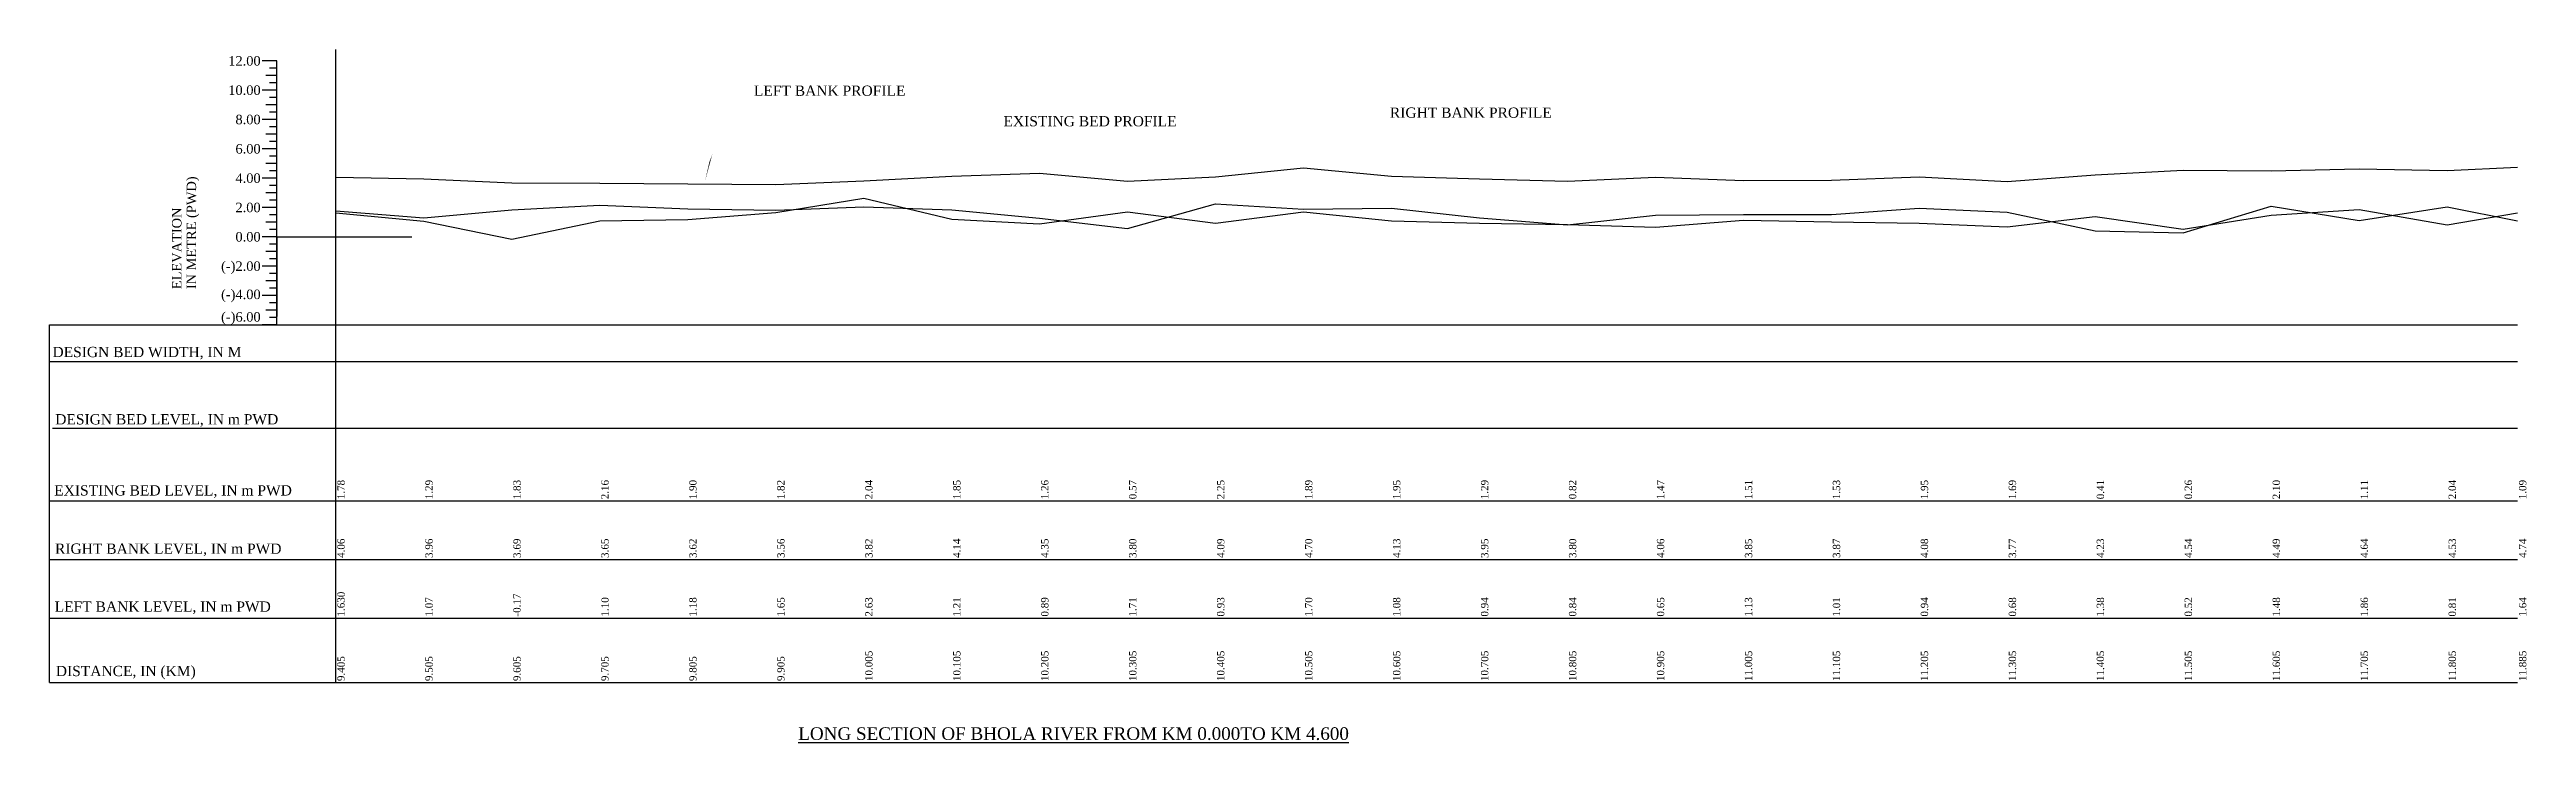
# Model space of a CAD drawing. Header units: metres. Extents: x -148477 to 168932, y -55673 to -2736.
# Drawn here: x 63089.5 to 63258.5, y -30260.3 to -30213.1 of the extents above; entities that cross this region are included whole.
import ezdxf
from ezdxf.enums import TextEntityAlignment as Align

# ---------------------------------------------------------------- set-up
doc = ezdxf.new("R2010")
doc.units = ezdxf.units.M
doc.styles.add('liza', font='times.ttf', dxfattribs={"height": 2})
doc.styles.get("Standard").update_dxf_attribs({"font": 'times.ttf'})

msp = doc.modelspace()

# ---------------------------------------------------------------- texts
at = {"color": 0, "lineweight": 30}
for s, p in [('12.00', (63103.927, -30214.1753)), ('10.00', (63103.927, -30216.1753)), ('8.00', (63103.927, -30218.1753)), ('6.00', (63103.927, -30220.1753)), ('4.00', (63103.927, -30222.1753)), ('2.00', (63103.927, -30224.1753)), ('0.00', (63103.927, -30226.1753)), ('(-)2.00', (63103.927, -30228.1753)), ('(-)4.00', (63103.927, -30230.1003)), ('(-)6.00', (63103.927, -30231.6347))]:
    msp.add_text(s, height=0.65, dxfattribs=at).set_placement(p, align=Align.RIGHT)
for s, p in [('IN METRE (PWD)', (63099.527, -30229.4203)), ('ELEVATION', (63098.527, -30229.4203))]:
    msp.add_text(s, height=0.65, rotation=90, dxfattribs=at).set_placement(p)
at = {"color": 2, "lineweight": 30, "insert": (63137.5656, -30215.5362), "char_height": 0.7, "attachment_point": 1}
msp.add_mtext('LEFT BANK PROFILE', dxfattribs=at)
at = {"color": 4, "lineweight": 30, "insert": (63154.5925, -30217.6161), "char_height": 0.7, "attachment_point": 1}
msp.add_mtext('EXISTING BED PROFILE', dxfattribs=at)
at = {"color": 6, "lineweight": 30, "insert": (63180.9503, -30217.0337), "char_height": 0.7, "attachment_point": 1}
msp.add_mtext('RIGHT BANK PROFILE', dxfattribs=at)
at = {"color": 0, "lineweight": 30, "char_height": 0.7, "attachment_point": 1}
for s, insert in [('DESIGN BED WIDTH, IN M', (63089.7248, -30233.3562)), ('DESIGN BED LEVEL, IN m PWD', (63089.9155, -30237.9446)), ('EXISTING BED LEVEL, IN m PWD', (63089.8447, -30242.7931)), ('RIGHT BANK LEVEL, IN m PWD', (63089.8996, -30246.7681)), ('LEFT BANK LEVEL, IN m PWD', (63089.8768, -30250.7178)), ('DISTANCE, IN (KM)', (63089.9551, -30255.1109))]:
    msp.add_mtext(s, dxfattribs=dict(at, insert=insert))
at = {"color": 6, "linetype": 'Continuous', "lineweight": -3, "ltscale": 0.5, "char_height": 0.5, "width": 2.15, "attachment_point": 1, "rotation": 90, "style": 'liza'}
for s, insert in [('1.78', (63109.158, -30243.7503)), ('1.29', (63115.158, -30243.7503)), ('1.83', (63121.158, -30243.7503)), ('2.16', (63127.158, -30243.7503)), ('1.90', (63133.158, -30243.7503)), ('1.82', (63139.158, -30243.7503)), ('2.04', (63145.158, -30243.7503)), ('1.85', (63151.158, -30243.7503)), ('1.26', (63157.158, -30243.7503)), ('0.57', (63163.158, -30243.7503)), ('2.25', (63169.158, -30243.7503)), ('1.89', (63175.158, -30243.7503)), ('1.95', (63181.158, -30243.7503)), ('1.29', (63187.158, -30243.7503)), ('0.82', (63193.158, -30243.7503)), ('1.47', (63199.158, -30243.7503)), ('1.51', (63205.158, -30243.7503)), ('1.53', (63211.158, -30243.7503)), ('1.95', (63217.158, -30243.7503)), ('1.69', (63223.158, -30243.7503)), ('0.41', (63229.158, -30243.7503)), ('0.26', (63235.158, -30243.7503)), ('2.10', (63241.158, -30243.7503)), ('1.11', (63247.158, -30243.7503)), ('2.04', (63253.158, -30243.7503)), ('1.09', (63257.958, -30243.7503)), ('4.06', (63109.158, -30247.7503)), ('3.96', (63115.158, -30247.7503)), ('3.69', (63121.158, -30247.7503)), ('3.65', (63127.158, -30247.7503)), ('3.62', (63133.158, -30247.7503)), ('3.56', (63139.158, -30247.7503)), ('3.82', (63145.158, -30247.7503)), ('4.14', (63151.158, -30247.7503)), ('4.35', (63157.158, -30247.7503)), ('3.80', (63163.158, -30247.7503)), ('4.09', (63169.158, -30247.7503)), ('4.70', (63175.158, -30247.7503)), ('4.13', (63181.158, -30247.7503)), ('3.95', (63187.158, -30247.7503)), ('3.80', (63193.158, -30247.7503)), ('4.06', (63199.158, -30247.7503)), ('3.85', (63205.158, -30247.7503)), ('3.87', (63211.158, -30247.7503)), ('4.08', (63217.158, -30247.7503)), ('3.77', (63223.158, -30247.7503)), ('4.23', (63229.158, -30247.7503)), ('4.54', (63235.158, -30247.7503)), ('4.49', (63241.158, -30247.7503)), ('4.64', (63247.158, -30247.7503)), ('4.53', (63253.158, -30247.7503)), ('4.74', (63257.958, -30247.7503)), ('1.630', (63109.158, -30251.7503)), ('1.07', (63115.158, -30251.7503)), ('-0.17', (63121.158, -30251.7503)), ('1.10', (63127.158, -30251.7503)), ('1.18', (63133.158, -30251.7503)), ('1.65', (63139.158, -30251.7503)), ('2.63', (63145.158, -30251.7503)), ('1.21', (63151.158, -30251.7503)), ('0.89', (63157.158, -30251.7503)), ('1.71', (63163.158, -30251.7503)), ('0.93', (63169.158, -30251.7503)), ('1.70', (63175.158, -30251.7503)), ('1.08', (63181.158, -30251.7503)), ('0.94', (63187.158, -30251.7503)), ('0.84', (63193.158, -30251.7503)), ('0.65', (63199.158, -30251.7503)), ('1.13', (63205.158, -30251.7503)), ('1.01', (63211.158, -30251.7503)), ('0.94', (63217.158, -30251.7503)), ('0.68', (63223.158, -30251.7503)), ('1.38', (63229.158, -30251.7503)), ('0.52', (63235.158, -30251.7503)), ('1.48', (63241.158, -30251.7503)), ('1.86', (63247.158, -30251.7503)), ('0.81', (63253.158, -30251.7503)), ('1.64', (63257.958, -30251.7503)), ('10.005', (63145.158, -30256.1503)), ('10.105', (63151.158, -30256.1503)), ('10.205', (63157.158, -30256.1503)), ('10.305', (63163.158, -30256.1503)), ('10.405', (63169.158, -30256.1503)), ('10.505', (63175.158, -30256.1503)), ('10.605', (63181.158, -30256.1503)), ('10.705', (63187.158, -30256.1503)), ('10.805', (63193.158, -30256.1503)), ('10.905', (63199.158, -30256.1503)), ('11.005', (63205.158, -30256.1503)), ('11.105', (63211.158, -30256.1503)), ('11.205', (63217.158, -30256.1503)), ('11.305', (63223.158, -30256.1503)), ('11.405', (63229.158, -30256.1503)), ('11.505', (63235.158, -30256.1503)), ('11.605', (63241.158, -30256.1503)), ('11.705', (63247.158, -30256.1503)), ('11.805', (63253.158, -30256.1503)), ('11.885', (63257.958, -30256.1503)), ('9.405', (63109.158, -30256.1503)), ('9.505', (63115.158, -30256.1503)), ('9.605', (63121.158, -30256.1503)), ('9.705', (63127.158, -30256.1503)), ('9.805', (63133.158, -30256.1503)), ('9.905', (63139.158, -30256.1503))]:
    msp.add_mtext(s, dxfattribs=dict(at, insert=insert))
at = {"color": 0, "linetype": 'ByBlock', "lineweight": 30, "insert": (63140.5933, -30259.2996), "char_height": 0.861585, "width": 43.932388, "attachment_point": 1}
msp.add_mtext('\\pi-861.6,l861.6,t3.705e+004;{\\LLONG SECTION OF BHOLA RIVER FROM KM 0.000TO KM 4.600}', dxfattribs=at)

# ---------------------------------------------------------------- linework, layer by layer
at = {"color": 6, "linetype": 'Continuous', "lineweight": -3, "ltscale": 0.5}
for p, q in [((63109.058, -30256.265), (63109.058, -30213.0802)), ((63105.027, -30225.8503), (63114.2329, -30225.8503))]:
    msp.add_line(p, q, dxfattribs=at)
at = {"color": 0, "lineweight": 30}
for p, q in [((63105.027, -30213.8503), (63104.027, -30213.8503)), ((63105.027, -30214.8503), (63104.277, -30214.8503)), ((63105.027, -30214.3503), (63104.527, -30214.3503)), ((63105.027, -30231.8503), (63105.027, -30213.8503)), ((63105.027, -30215.8503), (63104.027, -30215.8503)), ((63105.027, -30215.8503), (63104.027, -30215.8503)), ((63105.027, -30215.8503), (63104.027, -30215.8503)), ((63105.027, -30216.8503), (63104.277, -30216.8503)), ((63105.027, -30215.3503), (63104.527, -30215.3503)), ((63105.027, -30216.3503), (63104.527, -30216.3503)), ((63105.027, -30217.8503), (63104.027, -30217.8503)), ((63105.027, -30217.8503), (63104.027, -30217.8503)), ((63105.027, -30217.3503), (63104.527, -30217.3503)), ((63105.027, -30218.3503), (63104.527, -30218.3503)), ((63105.027, -30218.3503), (63104.527, -30218.3503)), ((63105.027, -30219.8503), (63104.027, -30219.8503)), ((63105.027, -30218.8503), (63104.277, -30218.8503)), ((63105.027, -30218.8503), (63104.277, -30218.8503)), ((63105.027, -30219.3503), (63104.527, -30219.3503)), ((63105.027, -30221.8503), (63104.027, -30221.8503)), ((63105.027, -30220.8503), (63104.277, -30220.8503)), ((63105.027, -30220.3503), (63104.527, -30220.3503)), ((63105.027, -30221.3503), (63104.527, -30221.3503)), ((63105.027, -30222.8503), (63104.277, -30222.8503)), ((63105.027, -30222.3503), (63104.527, -30222.3503)), ((63105.027, -30223.3503), (63104.527, -30223.3503)), ((63105.027, -30223.8503), (63104.027, -30223.8503)), ((63105.027, -30224.8503), (63104.277, -30224.8503)), ((63105.027, -30224.3503), (63104.527, -30224.3503)), ((63105.027, -30225.3503), (63104.527, -30225.3503)), ((63105.027, -30225.8503), (63104.027, -30225.8503)), ((63105.027, -30226.8503), (63104.277, -30226.8503)), ((63105.027, -30226.3503), (63104.527, -30226.3503)), ((63105.027, -30227.8503), (63104.027, -30227.8503)), ((63105.027, -30227.3503), (63104.527, -30227.3503)), ((63105.027, -30228.3503), (63104.527, -30228.3503)), ((63105.027, -30229.8503), (63104.027, -30229.8503)), ((63105.027, -30228.8503), (63104.277, -30228.8503)), ((63105.027, -30229.3503), (63104.527, -30229.3503)), ((63105.027, -30230.3503), (63104.527, -30230.3503)), ((63089.527, -30231.8503), (63257.858, -30231.8503)), ((63105.027, -30231.8503), (63104.027, -30231.8503)), ((63105.027, -30230.8503), (63104.277, -30230.8503)), ((63105.027, -30231.3503), (63104.527, -30231.3503)), ((63089.527, -30234.3449), (63257.858, -30234.3449)), ((63089.7212, -30238.8974), (63257.858, -30238.8974)), ((63089.527, -30256.2503), (63257.858, -30256.2503))]:
    msp.add_line(p, q, dxfattribs=at)
at = {"lineweight": 30}
for p, q in [((63105.027, -30225.8503), (63105.027, -30231.2803)), ((63089.527, -30256.2503), (63089.527, -30231.8503)), ((63089.527, -30243.8503), (63257.858, -30243.8503)), ((63089.527, -30247.8503), (63257.858, -30247.8503)), ((63089.527, -30251.8503), (63257.858, -30251.8503))]:
    msp.add_line(p, q, dxfattribs=at)
at = {"color": 2, "lineweight": 30}
msp.add_lwpolyline([(63137.2484, -30215.9192, 0, 0, 0), (63135.8923, -30215.9559, 0, 0, 0), (63135.1124, -30218.8277, 0.2996, 0, 0), (63134.5276, -30220.7548, 0, 0, 0)], format="xyseb", dxfattribs=at)
at = {"color": 4, "lineweight": 30}
msp.add_lwpolyline([(63154.4609, -30218.0315, 0, 0, 0), (63153.589, -30218.0122, 0, 0, 0), (63152.6134, -30222.1419, 0.2996, 0, 0), (63152.3199, -30223.3912, 0, 0, 0)], format="xyseb", dxfattribs=at)
at = {"color": 6, "lineweight": 30}
msp.add_lwpolyline([(63180.7711, -30217.416, 0, 0, 0), (63179.6149, -30217.4222, 0, 0, 0), (63178.9953, -30220.4134, 0.2996, 0, 0), (63178.7662, -30221.5488, 0, 0, 0)], format="xyseb", dxfattribs=at)
at = {"color": 0, "lineweight": 30}
msp.add_lwpolyline([(63100.027, -30229.5503, 0, 0, 0), (63100.027, -30221.8036, 0.2767, 0, 0), (63100.027, -30221.2503, 0, 0, 0)], format="xyseb", dxfattribs=at)
at = {"color": 2, "linetype": 'Continuous', "lineweight": -3, "ltscale": 0.5}
msp.add_lwpolyline([(63109.058, -30221.7903), (63115.058, -30221.8903), (63121.058, -30222.1603), (63127.058, -30222.2003), (63133.058, -30222.2303), (63139.058, -30222.2903), (63145.058, -30222.0303), (63151.058, -30221.7103), (63157.058, -30221.5003), (63163.058, -30222.0503), (63169.058, -30221.7603), (63175.058, -30221.1503), (63181.058, -30221.7203), (63187.058, -30221.9003), (63193.058, -30222.0503), (63199.058, -30221.7903), (63205.058, -30222.0003), (63211.058, -30221.9803), (63217.058, -30221.7703), (63223.058, -30222.0803), (63229.058, -30221.6203), (63235.058, -30221.3103), (63241.058, -30221.3603), (63247.058, -30221.2103), (63253.058, -30221.3203), (63257.858, -30221.1103)], dxfattribs=at)
at = {"color": 6, "linetype": 'Continuous', "lineweight": -3, "ltscale": 0.5}
msp.add_lwpolyline([(63109.058, -30224.2203), (63115.058, -30224.7803), (63115.058, -30224.7803), (63121.058, -30226.0203), (63127.058, -30224.7503), (63133.058, -30224.6703), (63139.058, -30224.2003), (63145.058, -30223.2203), (63151.058, -30224.6403), (63157.058, -30224.9603), (63163.058, -30224.1403), (63169.058, -30224.9203), (63175.058, -30224.1503), (63181.058, -30224.7703), (63187.058, -30224.9103), (63193.058, -30225.0103), (63199.058, -30225.2003), (63205.058, -30224.7203), (63211.058, -30224.8403), (63217.058, -30224.9103), (63223.058, -30225.1703), (63229.058, -30224.4703), (63235.058, -30225.3303), (63241.058, -30224.3703), (63247.058, -30223.9903), (63253.058, -30225.0403), (63257.858, -30224.2103)], dxfattribs=at)
at = {"color": 4, "linetype": 'Continuous', "lineweight": -3, "ltscale": 0.5}
msp.add_lwpolyline([(63109.058, -30224.0713), (63115.058, -30224.5603), (63121.058, -30224.0203), (63127.058, -30223.6863), (63133.058, -30223.9503), (63139.058, -30224.0303), (63145.058, -30223.8103), (63151.058, -30224.0003), (63157.058, -30224.5903), (63163.058, -30225.2803), (63169.058, -30223.6003), (63175.058, -30223.9603), (63181.058, -30223.9003), (63187.058, -30224.5603), (63193.058, -30225.0253), (63199.058, -30224.3803), (63205.058, -30224.3403), (63211.058, -30224.3203), (63217.058, -30223.9003), (63223.058, -30224.1603), (63229.058, -30225.4403), (63235.058, -30225.5903), (63241.058, -30223.7503), (63247.058, -30224.7403), (63253.058, -30223.8103), (63257.858, -30224.7603)], dxfattribs=at)

msp.set_redraw_order([(e.dxf.handle, doc.entitydb.next_handle()) for e in msp.query("TEXT MTEXT ATTDEF DIMENSION ARC_DIMENSION")])  # texts and dimensions are drawn at this point

doc.saveas('drawing.dxf')
